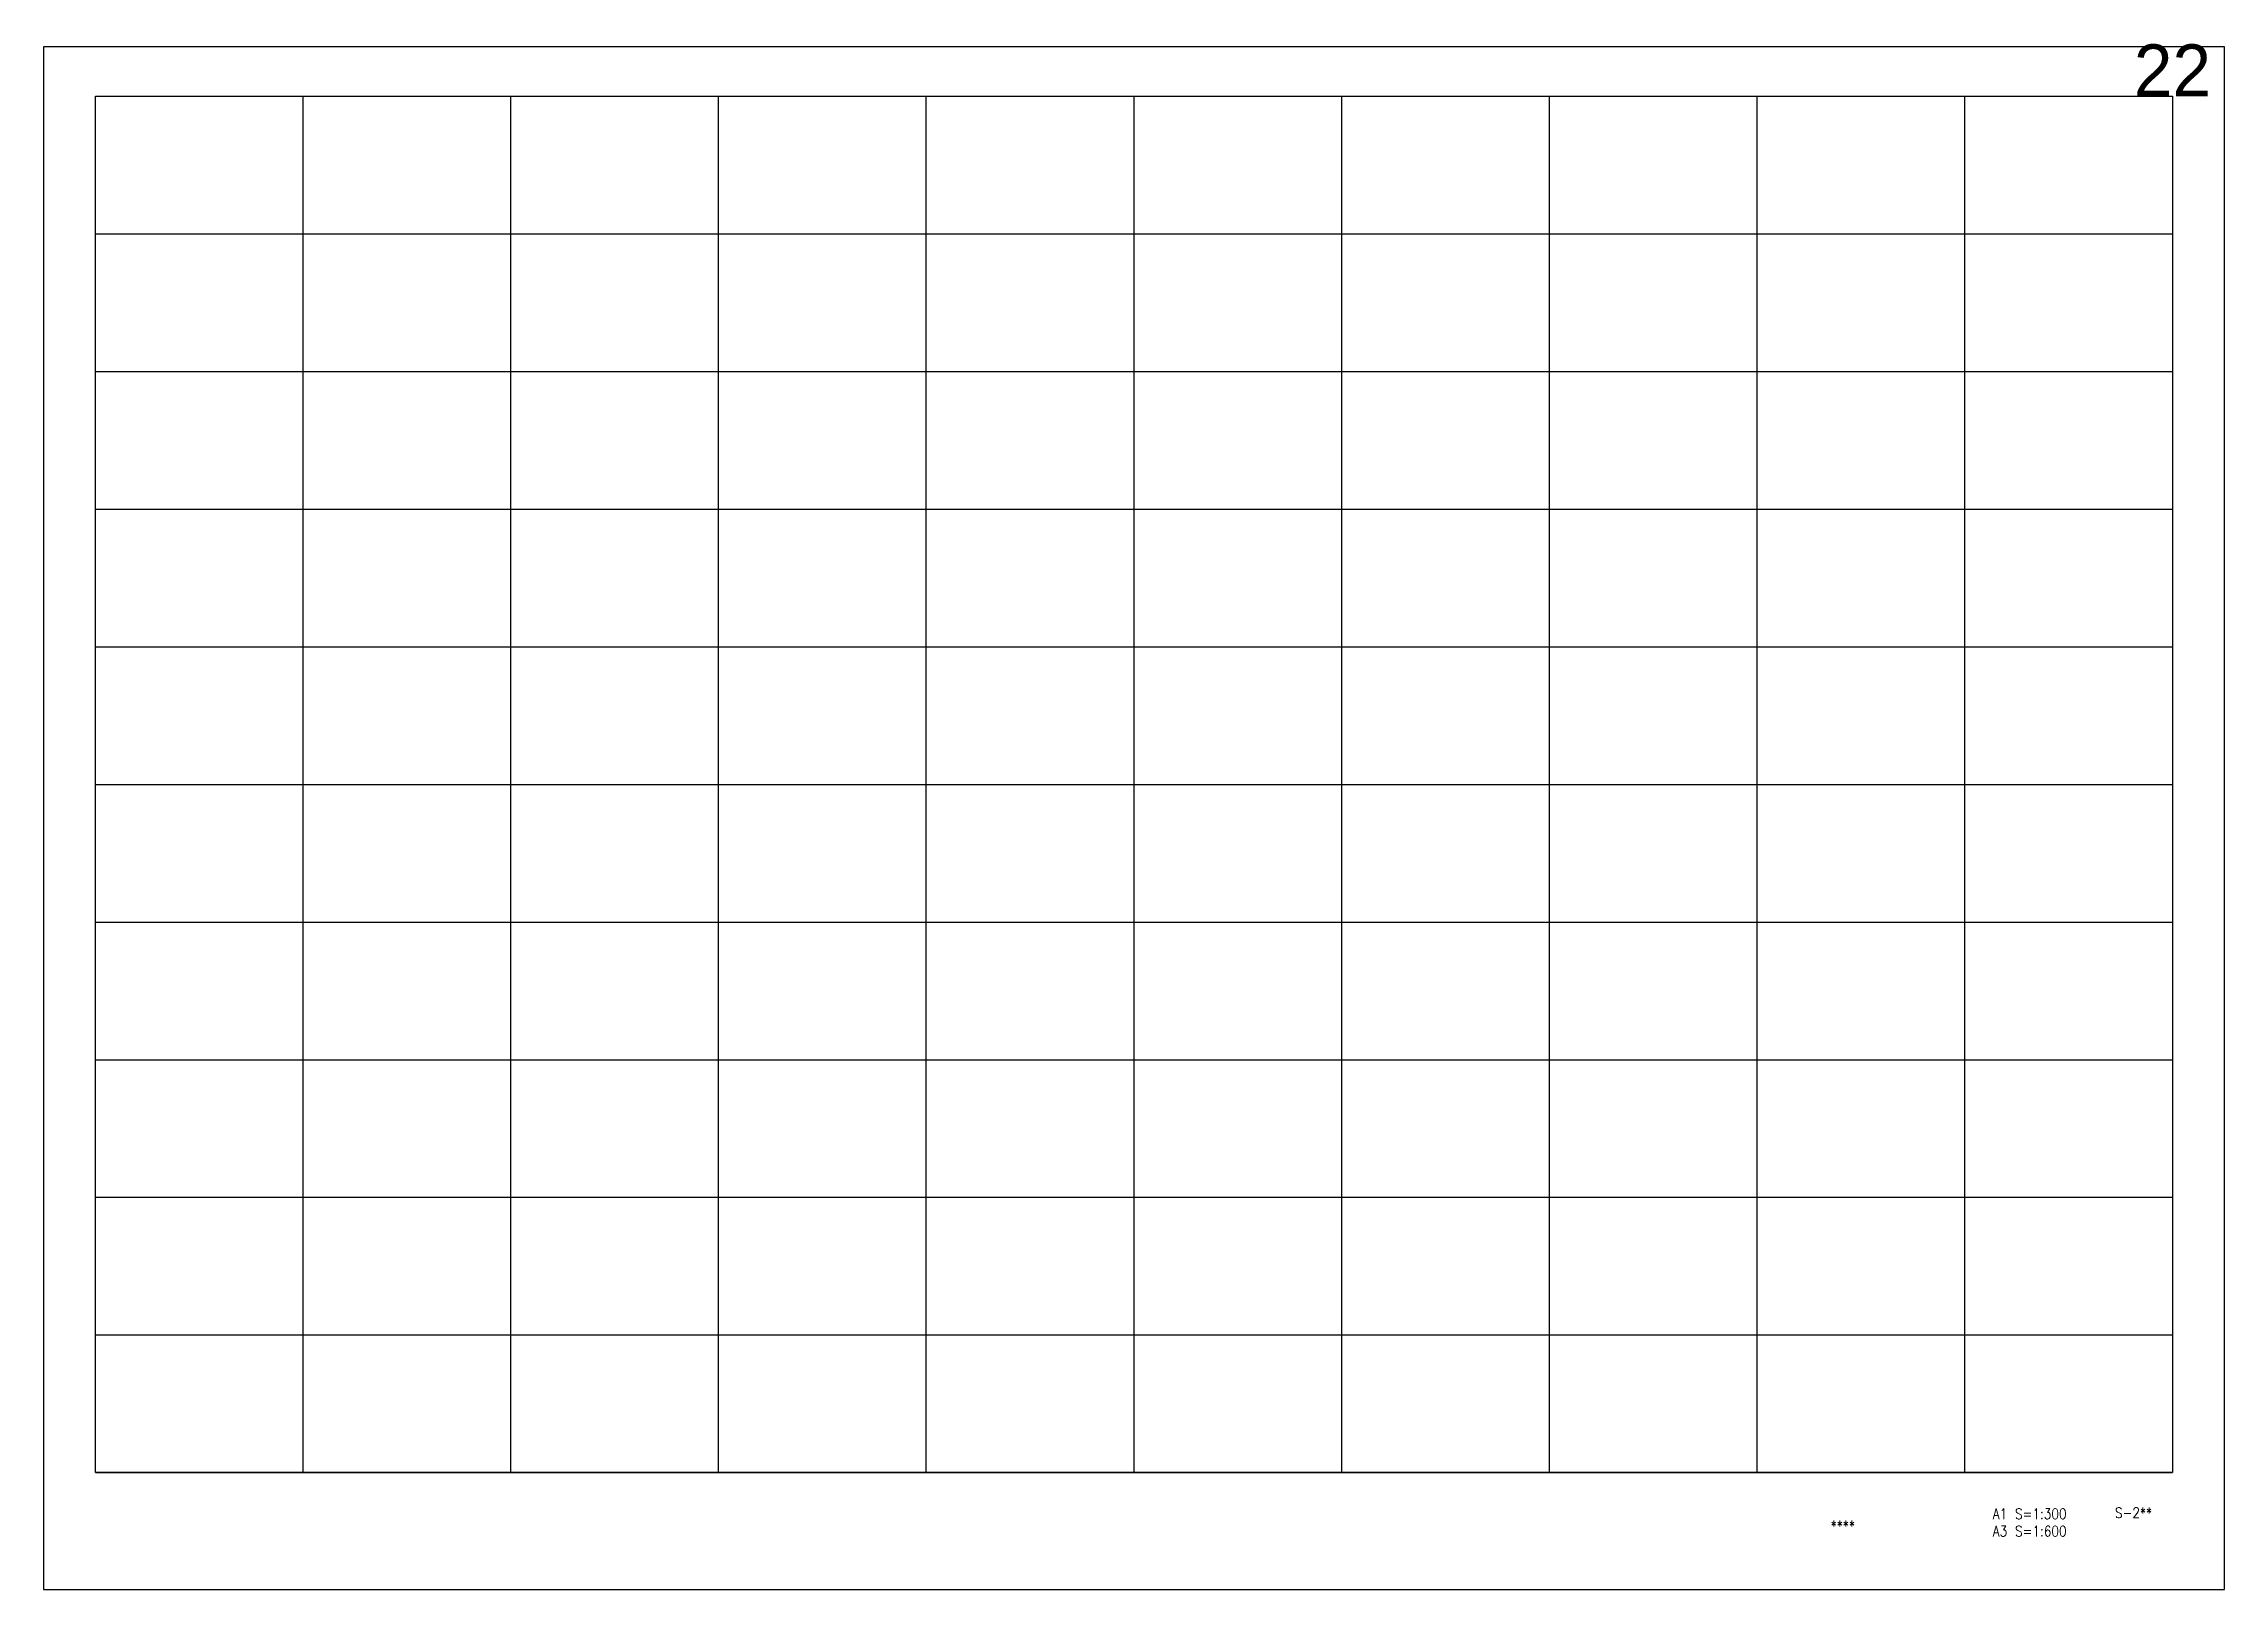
# Model space of a CAD drawing. Extents: x -76008 to 648000, y -1342800 to 168370.
# Drawn here: x 480000 to 648000, y -254800 to -135740 of the extents above; entities that cross this region are included whole.
import ezdxf
from ezdxf.enums import TextEntityAlignment as Align

# ---------------------------------------------------------------- set-up
doc = ezdxf.new("R2010")
doc.units = 0
doc.header["$MEASUREMENT"] = 0
doc.layers.add('99_レイアウト枠', color=251, linetype='CONTINUOUS', plot=False)
doc.layers.add('99_頁番号', color=6, linetype='CONTINUOUS')
doc.styles.add('DRACAD', font='txt', dxfattribs={"width": 0.85, "bigfont": 'extfont2'})
doc.styles.get("Standard").update_dxf_attribs({"font": 'Osaka.ttc'})

msp = doc.modelspace()

# ---------------------------------------------------------------- texts
at = {"layer": '99_レイアウト枠'}
msp.add_text('22', height=4000, dxfattribs=at).set_placement((643999.99992, -139800), align=Align.CENTER)
at = {"layer": '99_頁番号', "char_height": 800, "attachment_point": 5, "style": 'DRACAD'}
for s, insert in [('A1 S=1:300^JA3 S=1:600', (632999.99992, -249648.63731)), ('{S-2**}', (640999.99992, -248900)), ('{  ****  }', (617999.99992, -249900))]:
    msp.add_mtext(s, dxfattribs=dict(at, insert=insert))

# ---------------------------------------------------------------- linework, layer by layer
at = {"layer": '99_レイアウト枠'}
for p, q in [((484000, -245800), (484000, -139800)), ((500000, -245800), (500000, -139800)), ((516000, -245800), (516000, -139800)), ((532000, -245800), (532000, -139800)), ((548000, -245800), (548000, -139800)), ((564000, -245800), (564000, -139800)), ((579999.99996, -245800), (579999.99996, -139800)), ((595999.99996, -245800), (595999.99996, -139800)), ((611999.99996, -245800), (611999.99996, -139800)), ((627999.99996, -245800), (627999.99996, -139800)), ((484000, -150400), (643999.99992, -150400)), ((484000, -161000), (643999.99992, -161000)), ((484000, -171600), (643999.99992, -171600)), ((484000, -182200), (643999.99992, -182200)), ((484000, -192800), (643999.99992, -192800)), ((484000, -203400), (643999.99992, -203400)), ((484000, -214000), (643999.99992, -214000)), ((484000, -224600), (643999.99992, -224600)), ((484000, -235200), (643999.99992, -235200)), ((484000, -245800), (643999.99992, -245800))]:
    msp.add_line(p, q, dxfattribs=at)
for points in [[(480000, -254800), (648000, -254800), (648000, -136000), (480000, -136000)], [(484000, -139800), (643999.99992, -139800), (643999.99992, -245800), (484000, -245800)]]:
    msp.add_lwpolyline(points, close=True, dxfattribs=at)

msp.set_redraw_order([(e.dxf.handle, doc.entitydb.next_handle()) for e in msp.query("TEXT MTEXT ATTDEF DIMENSION ARC_DIMENSION")])  # texts and dimensions are drawn at this point

doc.saveas('drawing.dxf')
